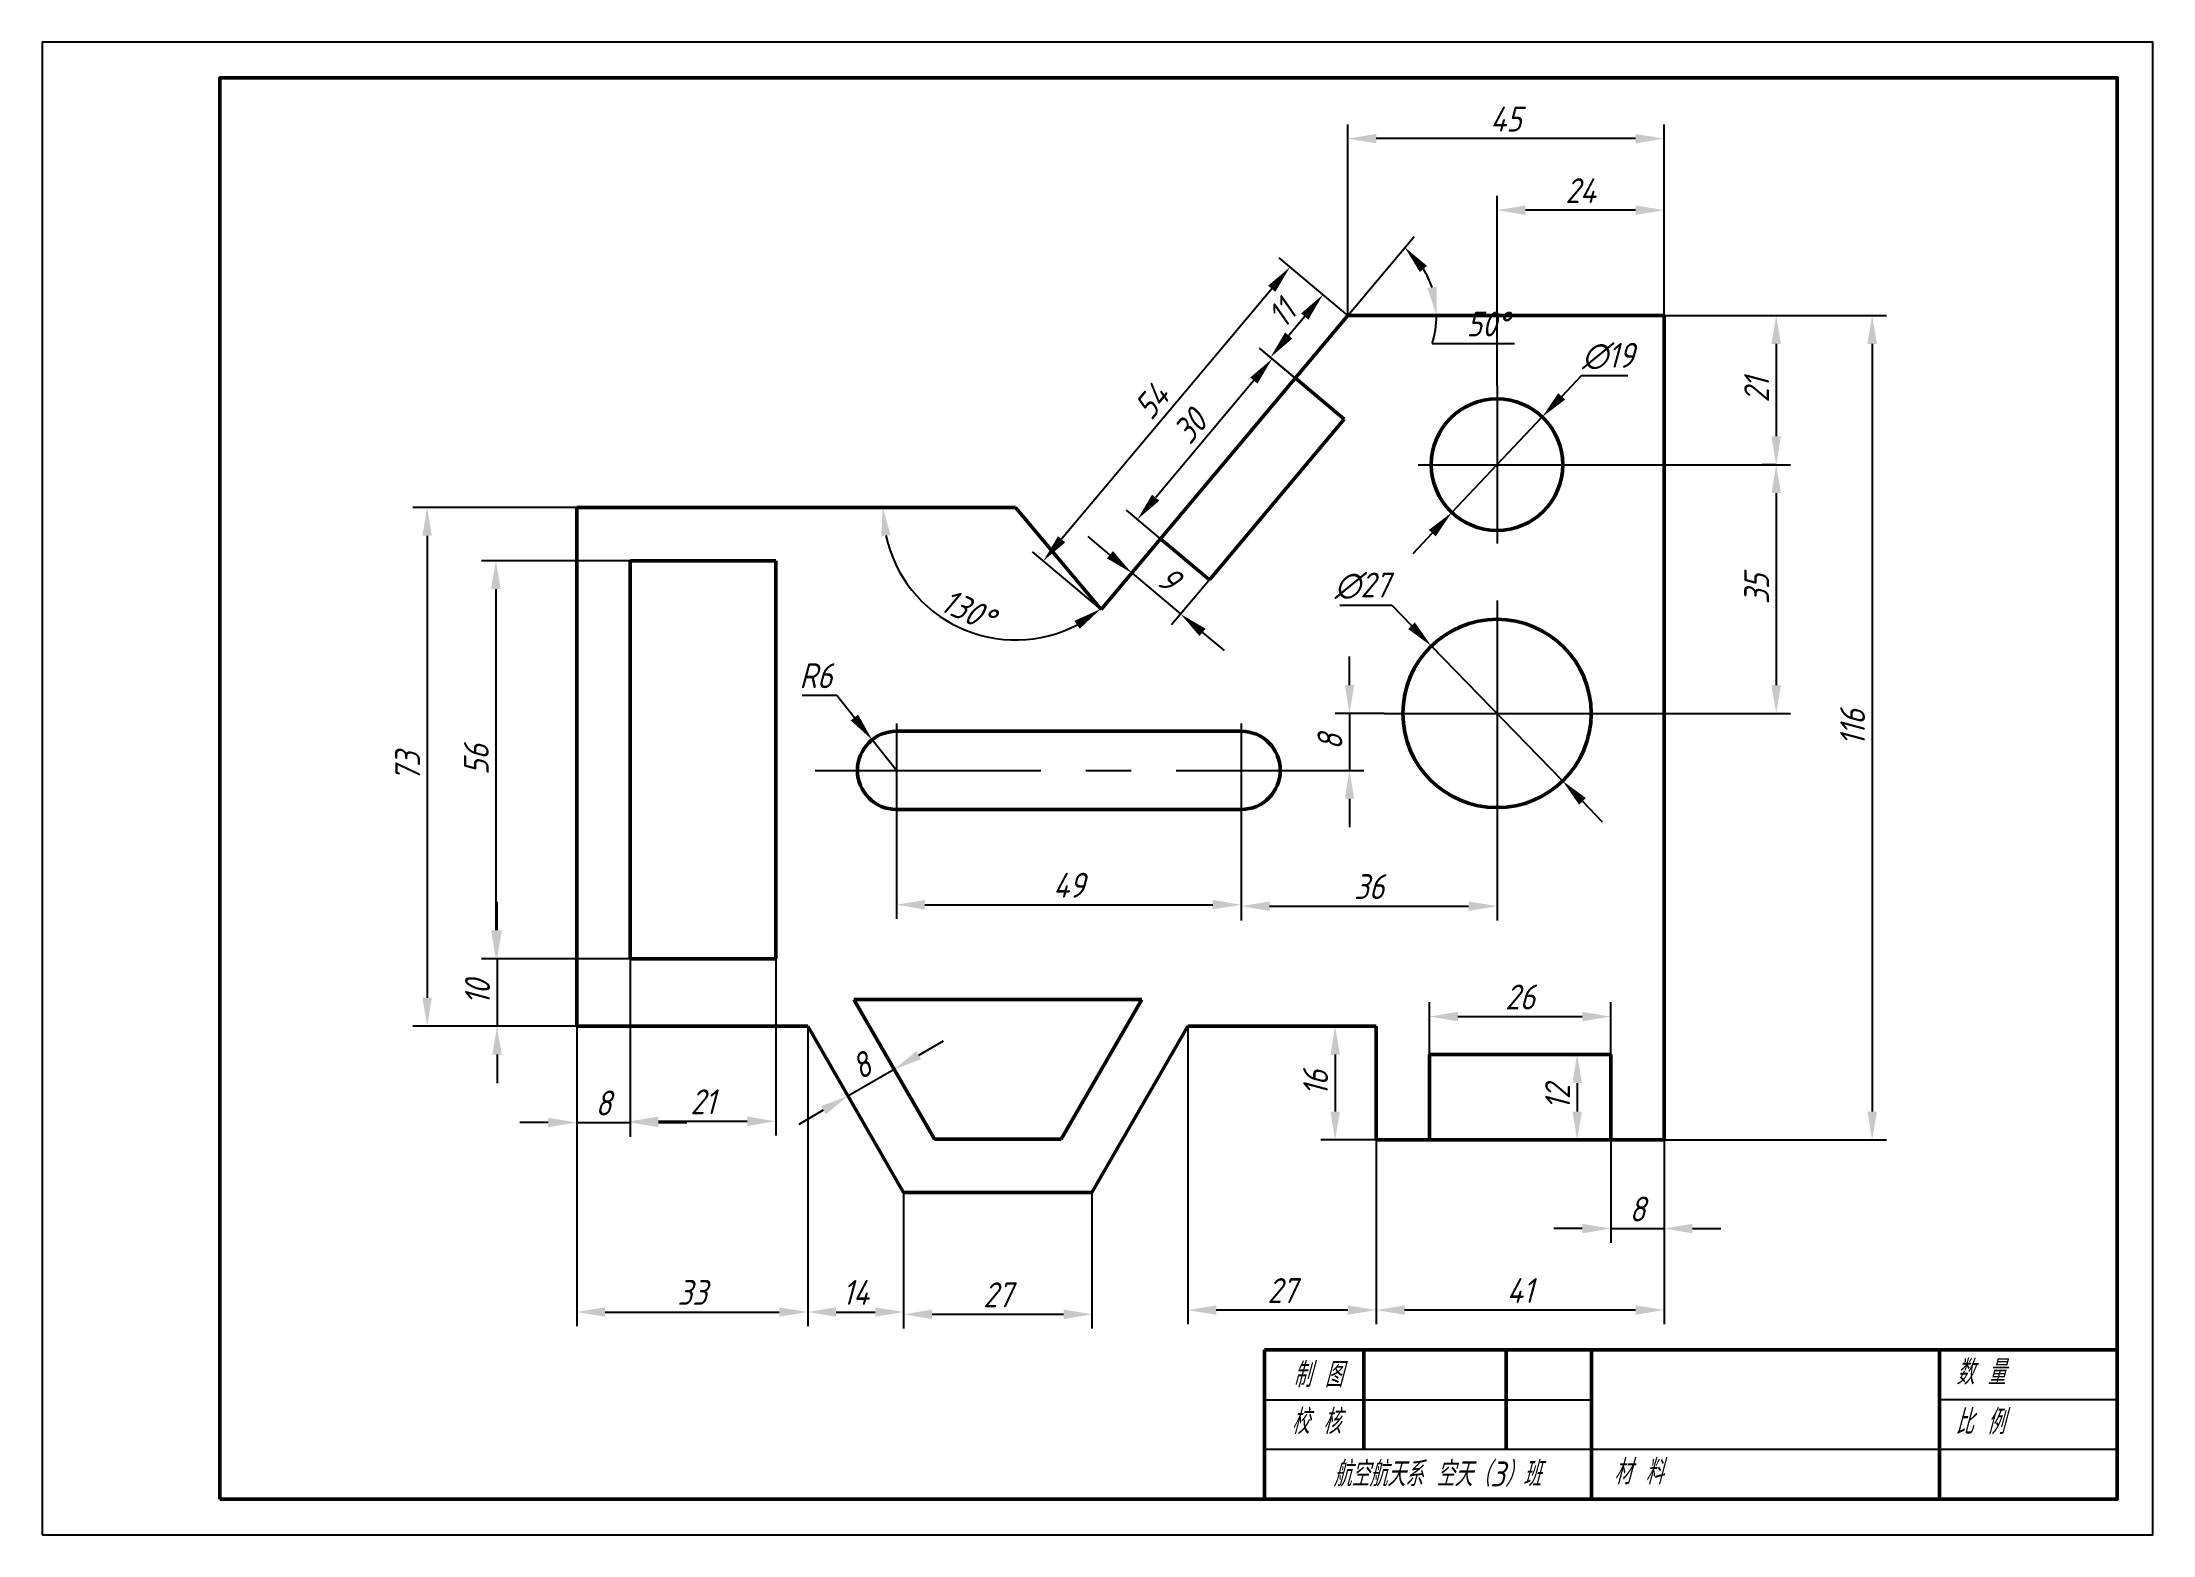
# Model space of a CAD drawing. Header units: millimetres. Extents: x 1 to 2971, y 6 to 1476.
# Drawn here: x 2674 to 2971, y 5.6 to 215.6 of the extents above; entities that cross this region are included whole.
import ezdxf

# ---------------------------------------------------------------- set-up
doc = ezdxf.new("R2010")
doc.units = ezdxf.units.MM
doc.linetypes.add('CENTER', pattern=[50.8, 31.75, -6.35, 6.35, -6.35])
for name, color, linetype, lineweight in [('尺寸标注', 7, 'Continuous', 25), ('文字标注', 7, 'Continuous', 25), ('点画线', 1, 'CENTER', 25), ('粗实线', 7, 'Continuous', 50), ('细实线', 3, 'Continuous', 25)]:
    doc.layers.add(name, color=color, linetype=linetype, lineweight=lineweight)
doc.styles.add('国标汉字', font='gbeitc.shx', dxfattribs={"height": 3.5, "bigfont": 'gbcbig.shx'})

msp = doc.modelspace()

# ---------------------------------------------------------------- texts
at = {"layer": '尺寸标注', "char_height": 3.5, "attachment_point": 5, "style": '国标汉字'}
for s, insert in [('45', (2879.94, 204.83)), ('24', (2890.44, 194.76)), ('50°', (2877.36, 176)), ('∅19', (2894.32, 171.48)), ('∅27', (2859.73, 139.17)), ('R6', (2782.84, 126.51)), ('49', (2818.44, 97.04)), ('36', (2860.69, 96.84)), ('26', (2881.94, 81.31)), ('21', (2766.94, 66.57)), ('8', (2752.94, 66.4)), ('8', (2898.44, 51.48)), ('27', (2848.44, 40.01)), ('41', (2881.94, 40.01)), ('33', (2765.44, 39.74)), ('14', (2788.44, 39.74)), ('27', (2808.44, 39.41))]:
    msp.add_mtext(s, dxfattribs=dict(at, insert=insert))
for s, insert, rotation in [('11', (2848.4, 177.49), 50), ('54', (2830.1, 165.1), 50), ('21', (2915.23, 166.7), 90), ('30', (2835.47, 161.58), 50), ('9', (2832.5, 140.18), 320), ('35', (2915.23, 138.7), 90), ('130°', (2804.2, 135.78), 335), ('116', (2928.73, 119.2), 90), ('8', (2855.18, 117.2), 90), ('73', (2725.39, 113.7), 90), ('56', (2735.06, 114.7), 90), ('10', (2735.23, 81.95), 90), ('8', (2789.23, 71.64), 30), ('16', (2853.16, 69.2), 90), ('12', (2887.22, 67.2), 90)]:
    msp.add_mtext(s, dxfattribs=dict(at, insert=insert, rotation=rotation))
at = {"layer": '文字标注', "style": '国标汉字'}
for s, p in [('制 图', (2850.01, 26.41)), ('数 量', (2943.29, 26.76)), ('校 核', (2849.74, 19.81)), ('比 例', (2943.18, 19.77)), ('航空航天系 空天（3）班', (2855.64, 12.45)), ('材 料', (2895.12, 12.74))]:
    msp.add_text(s, height=3.5, dxfattribs=at).set_placement(p)

# ---------------------------------------------------------------- linework, layer by layer
at = {"layer": '尺寸标注'}
for p, q in [((2857.69, 177.2), (2857.69, 204.08)), ((2898.19, 202.08), (2861.69, 202.08)), ((2902.19, 177.2), (2902.19, 204.08)), ((2878.69, 167.3), (2878.69, 194.01)), ((2902.19, 177.2), (2902.19, 194.01)), ((2898.19, 192.01), (2882.69, 192.01)), ((2857.69, 177.2), (2867.01, 188.31)), ((2857.69, 177.2), (2848.03, 185.3)), ((2857.69, 177.2), (2852.67, 181.41)), ((2846.99, 180.95), (2817.42, 145.71)), ((2851.63, 177.06), (2849.38, 174.38)), ((2902.19, 177.2), (2919.98, 177.2)), ((2902.19, 177.2), (2933.48, 177.2)), ((2850.3, 168.39), (2845.28, 172.6)), ((2850.27, 168.41), (2845.52, 172.39)), ((2869.55, 173.25), (2881.17, 173.25)), ((2917.98, 173.2), (2917.98, 160.2)), ((2931.48, 173.2), (2931.48, 65.2)), ((2844.48, 168.04), (2830.66, 151.57)), ((2890.55, 168.73), (2887.8, 165.82)), ((2897.09, 168.73), (2890.55, 168.73)), ((2872.33, 149.48), (2885.05, 162.92)), ((2889.79, 156.2), (2919.98, 156.2)), ((2917.98, 156.2), (2915.98, 156.2)), ((2917.98, 152.2), (2917.98, 125.2)), ((2749.19, 150.2), (2726.14, 150.2)), ((2831.31, 145.81), (2826.56, 149.79)), ((2728.14, 146.2), (2728.14, 81.2)), ((2824.22, 143.54), (2821.16, 146.11)), ((2831.33, 145.79), (2826, 139.44)), ((2869.58, 146.57), (2866.83, 143.67)), ((2756.69, 142.7), (2735.81, 142.7)), ((2822.98, 135.83), (2813.32, 143.93)), ((2827.29, 140.97), (2834.18, 135.18)), ((2838.23, 140), (2832.9, 133.65)), ((2737.81, 138.7), (2737.81, 90.7)), ((2856.59, 136.42), (2863.87, 136.42)), ((2863.87, 136.42), (2866.66, 133.56)), ((2837.25, 132.61), (2840.31, 130.04)), ((2887.93, 111.7), (2869.45, 130.69)), ((2857.93, 125.2), (2857.93, 129.2)), ((2780.91, 123.76), (2785.78, 123.76)), ((2785.78, 123.76), (2788.27, 120.63)), ((2862.79, 121.2), (2855.93, 121.2)), ((2857.93, 121.2), (2857.93, 113.2)), ((2894.59, 121.2), (2919.98, 121.2)), ((2794.19, 113.2), (2790.76, 117.5)), ((2854.14, 113.2), (2859.93, 113.2)), ((2794.19, 107.7), (2794.19, 92.29)), ((2842.69, 107.7), (2842.69, 92.09)), ((2842.69, 107.7), (2842.69, 92.29)), ((2857.93, 109.2), (2857.93, 105.2)), ((2878.69, 107.7), (2878.69, 92.09)), ((2890.72, 108.84), (2893.51, 105.97)), ((2737.98, 90.7), (2737.98, 94.7)), ((2798.19, 94.29), (2838.69, 94.29)), ((2846.69, 94.09), (2874.69, 94.09)), ((2756.69, 86.7), (2735.81, 86.7)), ((2756.69, 86.7), (2735.98, 86.7)), ((2737.98, 86.7), (2737.98, 77.2)), ((2756.69, 86.7), (2756.69, 61.82)), ((2756.69, 86.7), (2756.69, 61.65)), ((2777.19, 86.7), (2777.19, 61.82)), ((2869.19, 73.2), (2869.19, 80.56)), ((2894.69, 73.2), (2894.69, 80.56)), ((2873.19, 78.56), (2890.69, 78.56)), ((2749.19, 77.2), (2726.14, 77.2)), ((2756.69, 77.2), (2735.98, 77.2)), ((2749.19, 77.2), (2749.19, 61.65)), ((2749.19, 77.2), (2749.19, 34.99)), ((2781.69, 77.2), (2781.69, 34.99)), ((2781.69, 77.2), (2781.69, 34.99)), ((2797.31, 73.13), (2800.78, 75.13)), ((2835.19, 77.2), (2835.19, 35.26)), ((2861.69, 77.2), (2853.91, 77.2)), ((2737.98, 73.2), (2737.98, 69.2)), ((2855.91, 73.2), (2855.91, 65.2)), ((2894.69, 73.2), (2887.97, 73.2)), ((2787.36, 67.38), (2786.36, 69.11)), ((2793.85, 71.13), (2787.36, 67.38)), ((2793.85, 71.13), (2794.85, 69.4)), ((2889.97, 69.2), (2889.97, 65.2)), ((2783.89, 65.38), (2780.43, 63.38)), ((2745.19, 63.65), (2741.19, 63.65)), ((2749.19, 63.65), (2756.69, 63.65)), ((2760.69, 63.82), (2773.19, 63.82)), ((2760.69, 63.65), (2764.69, 63.65)), ((2861.69, 61.2), (2853.91, 61.2)), ((2861.69, 61.2), (2861.69, 35.26)), ((2861.69, 61.2), (2861.69, 35.26)), ((2894.69, 61.2), (2887.97, 61.2)), ((2894.69, 61.2), (2894.69, 46.73)), ((2902.19, 61.2), (2902.19, 46.73)), ((2902.19, 61.2), (2902.19, 35.26)), ((2902.19, 61.2), (2933.48, 61.2)), ((2795.19, 53.81), (2795.19, 34.99)), ((2795.19, 53.81), (2795.19, 34.66)), ((2821.69, 53.81), (2821.69, 34.66)), ((2890.69, 48.73), (2886.69, 48.73)), ((2894.69, 48.73), (2902.19, 48.73)), ((2906.19, 48.73), (2910.19, 48.73)), ((2753.19, 36.99), (2777.69, 36.99)), ((2785.69, 36.99), (2791.19, 36.99)), ((2817.69, 36.66), (2799.19, 36.66)), ((2857.69, 37.26), (2839.19, 37.26)), ((2898.19, 37.26), (2865.69, 37.26))]:
    msp.add_line(p, q, dxfattribs=at)
for centre, radius, start, end in [((2857.69, 177.2), 12.5, 18.4099, 31.5901), ((2857.69, 177.2), 12.5, 341.5901, 0), ((2810.92, 150.2), 18.66, 192.3053, 297.6947)]:
    msp.add_arc(centre, radius, start, end, dxfattribs=at)
for points in [[(2861.69, 202.74), (2861.69, 201.41), (2857.69, 202.08)], [(2898.19, 202.74), (2898.19, 201.41), (2902.19, 202.08)], [(2882.69, 192.67), (2882.69, 191.34), (2878.69, 192.01)], [(2898.19, 192.67), (2898.19, 191.34), (2902.19, 192.01)], [(2867.83, 183.31), (2868.84, 184.18), (2865.72, 186.77)], [(2846.48, 181.38), (2847.5, 180.52), (2849.56, 184.01)], [(2870.21, 181.25), (2868.89, 181.04), (2870.19, 177.2)], [(2851.12, 177.49), (2852.14, 176.63), (2854.2, 180.12)], [(2917.31, 173.2), (2918.64, 173.2), (2917.98, 177.2)], [(2930.81, 173.2), (2932.15, 173.2), (2931.48, 177.2)], [(2848.87, 174.81), (2849.89, 173.95), (2846.81, 171.31)], [(2843.97, 168.47), (2844.99, 167.61), (2847.05, 171.11)], [(2887.31, 166.28), (2888.28, 165.36), (2885.05, 162.92)], [(2917.31, 160.2), (2918.64, 160.2), (2917.98, 156.2)], [(2917.31, 152.2), (2918.64, 152.2), (2917.98, 156.2)], [(2830.15, 152), (2831.17, 151.14), (2828.09, 148.51)], [(2727.47, 146.2), (2728.8, 146.2), (2728.14, 150.2)], [(2792.03, 146.15), (2793.35, 146.29), (2792.26, 150.2)], [(2869.1, 147.03), (2870.06, 146.12), (2872.33, 149.48)], [(2816.91, 146.14), (2817.93, 145.28), (2814.85, 142.65)], [(2737.14, 138.7), (2738.48, 138.7), (2737.81, 142.7)], [(2824.65, 144.05), (2823.8, 143.03), (2827.29, 140.97)], [(2819.22, 134.23), (2819.97, 133.12), (2822.92, 135.9)], [(2837.68, 133.12), (2836.82, 132.1), (2834.18, 135.18)], [(2867.13, 134.02), (2866.18, 133.09), (2869.45, 130.69)], [(2857.27, 125.2), (2858.6, 125.2), (2857.93, 121.2)], [(2917.31, 125.2), (2918.64, 125.2), (2917.98, 121.2)], [(2788.79, 121.04), (2787.75, 120.21), (2790.76, 117.5)], [(2857.27, 109.2), (2858.6, 109.2), (2857.93, 113.2)], [(2891.2, 109.3), (2890.24, 108.37), (2887.93, 111.7)], [(2798.19, 94.96), (2798.19, 93.62), (2794.19, 94.29)], [(2838.69, 94.96), (2838.69, 93.62), (2842.69, 94.29)], [(2846.69, 94.75), (2846.69, 93.42), (2842.69, 94.09)], [(2874.69, 94.75), (2874.69, 93.42), (2878.69, 94.09)], [(2737.14, 90.7), (2738.48, 90.7), (2737.81, 86.7)], [(2737.31, 90.7), (2738.64, 90.7), (2737.98, 86.7)], [(2727.47, 81.2), (2728.8, 81.2), (2728.14, 77.2)], [(2873.19, 79.23), (2873.19, 77.89), (2869.19, 78.56)], [(2890.69, 79.23), (2890.69, 77.89), (2894.69, 78.56)], [(2737.31, 73.2), (2738.64, 73.2), (2737.98, 77.2)], [(2855.25, 73.2), (2856.58, 73.2), (2855.91, 77.2)], [(2796.98, 73.71), (2797.65, 72.55), (2793.85, 71.13)], [(2889.31, 69.2), (2890.64, 69.2), (2889.97, 73.2)], [(2783.56, 65.96), (2784.22, 64.8), (2787.36, 67.38)], [(2745.19, 64.32), (2745.19, 62.99), (2749.19, 63.65)], [(2760.69, 64.49), (2760.69, 63.15), (2756.69, 63.82)], [(2760.69, 64.32), (2760.69, 62.99), (2756.69, 63.65)], [(2773.19, 64.49), (2773.19, 63.15), (2777.19, 63.82)], [(2855.25, 65.2), (2856.58, 65.2), (2855.91, 61.2)], [(2889.31, 65.2), (2890.64, 65.2), (2889.97, 61.2)], [(2930.81, 65.2), (2932.15, 65.2), (2931.48, 61.2)], [(2890.69, 49.4), (2890.69, 48.06), (2894.69, 48.73)], [(2906.19, 49.4), (2906.19, 48.06), (2902.19, 48.73)], [(2753.19, 37.66), (2753.19, 36.33), (2749.19, 36.99)], [(2777.69, 37.66), (2777.69, 36.33), (2781.69, 36.99)], [(2785.69, 37.66), (2785.69, 36.33), (2781.69, 36.99)], [(2791.19, 37.66), (2791.19, 36.33), (2795.19, 36.99)], [(2799.19, 37.33), (2799.19, 35.99), (2795.19, 36.66)], [(2817.69, 37.33), (2817.69, 35.99), (2821.69, 36.66)], [(2839.19, 37.93), (2839.19, 36.6), (2835.19, 37.26)], [(2857.69, 37.93), (2857.69, 36.6), (2861.69, 37.26)], [(2865.69, 37.93), (2865.69, 36.6), (2861.69, 37.26)], [(2898.19, 37.93), (2898.19, 36.6), (2902.19, 37.26)]]:
    msp.add_solid(points, dxfattribs=at)
at = {"layer": '点画线'}
for p, q in [((2878.69, 167.3), (2878.69, 145.1)), ((2867.59, 156.2), (2889.79, 156.2)), ((2878.69, 137.1), (2878.69, 105.3)), ((2794.19, 119.8), (2794.19, 106.6)), ((2842.69, 119.8), (2842.69, 106.6)), ((2862.79, 121.2), (2894.59, 121.2)), ((2782.74, 113.2), (2854.14, 113.2))]:
    msp.add_line(p, q, dxfattribs=at)
at = {"layer": '粗实线'}
for p, q in [((2857.69, 177.2), (2822.98, 135.83)), ((2857.69, 177.2), (2902.19, 177.2)), ((2902.19, 177.2), (2902.19, 61.2)), ((2850.27, 168.41), (2857.19, 162.6)), ((2857.19, 162.6), (2838.23, 140)), ((2749.19, 77.2), (2749.19, 150.2)), ((2749.19, 150.2), (2810.92, 150.2)), ((2810.92, 150.2), (2822.98, 135.83)), ((2838.23, 140), (2831.33, 145.79)), ((2777.19, 142.7), (2756.69, 142.7)), ((2756.69, 142.7), (2756.69, 86.7)), ((2777.19, 86.7), (2777.19, 142.7)), ((2794.19, 118.7), (2842.69, 118.7)), ((2842.69, 107.7), (2794.19, 107.7)), ((2756.69, 86.7), (2777.19, 86.7)), ((2799.52, 61.31), (2788.18, 80.95)), ((2788.18, 80.95), (2828.69, 80.95)), ((2817.36, 61.31), (2828.69, 80.95)), ((2781.69, 77.2), (2749.19, 77.2)), ((2795.19, 53.81), (2781.69, 77.2)), ((2821.69, 53.81), (2835.19, 77.2)), ((2861.69, 77.2), (2835.19, 77.2)), ((2861.69, 61.2), (2861.69, 77.2)), ((2894.69, 73.2), (2869.19, 73.2)), ((2869.19, 73.2), (2869.19, 61.2)), ((2894.69, 61.2), (2894.69, 73.2)), ((2817.36, 61.31), (2799.52, 61.31)), ((2902.19, 61.2), (2861.69, 61.2)), ((2821.69, 53.81), (2795.19, 53.81)), ((2965.97, 31.65), (2845.97, 31.65)), ((2845.97, 31.65), (2845.97, 10.65)), ((2859.97, 17.65), (2859.97, 31.65)), ((2879.97, 17.65), (2879.97, 31.65)), ((2891.97, 10.65), (2891.97, 31.65)), ((2940.97, 10.65), (2940.97, 31.65))]:
    msp.add_line(p, q, dxfattribs=at)
msp.add_lwpolyline([(2698.97, 10.65), (2965.97, 10.65), (2965.97, 210.65), (2698.97, 210.65)], close=True, dxfattribs=at)
for centre, radius in [((2878.69, 156.2), 9.25), ((2878.69, 121.2), 13.25)]:
    msp.add_circle(centre, radius, dxfattribs=at)
for centre, start, end in [((2794.19, 113.2), 90, 270), ((2842.69, 113.2), 270, 90)]:
    msp.add_arc(centre, 5.5, start, end, dxfattribs=at)
at = {"layer": '细实线'}
for p, q in [((2845.97, 24.65), (2891.97, 24.65)), ((2965.97, 24.65), (2940.97, 24.65)), ((2965.97, 17.65), (2845.97, 17.65))]:
    msp.add_line(p, q, dxfattribs=at)
msp.add_lwpolyline([(2673.97, 5.65), (2970.97, 5.65), (2970.97, 215.65), (2673.97, 215.65)], close=True, dxfattribs=at)

msp.set_redraw_order([(e.dxf.handle, doc.entitydb.next_handle()) for e in msp.query("TEXT MTEXT ATTDEF DIMENSION ARC_DIMENSION")])  # texts and dimensions are drawn at this point

doc.saveas('drawing.dxf')
